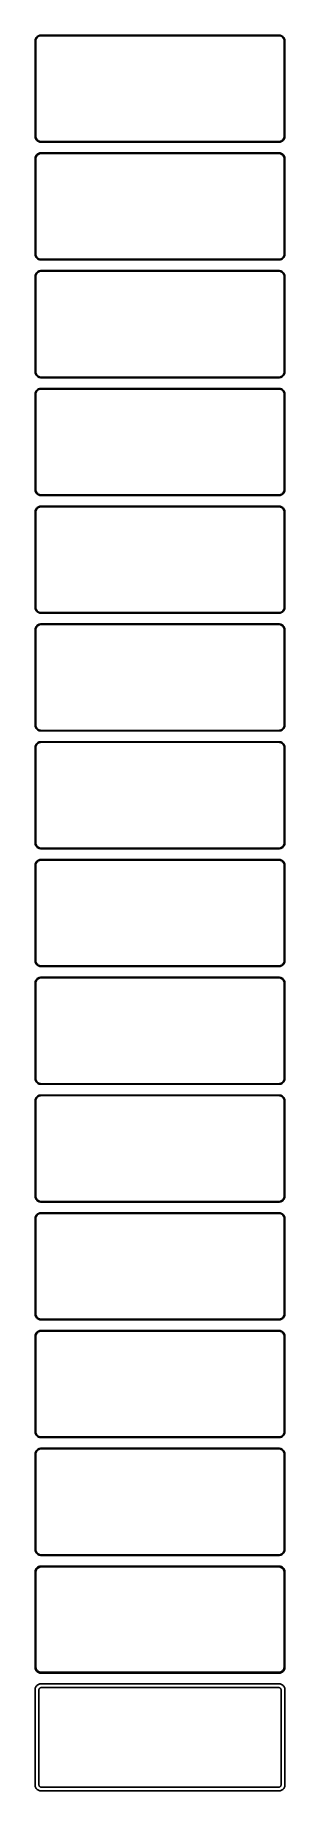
# Model space of a CAD drawing. Header units: metres. Extents: x -105 to 105, y 1440 to 2916.
import ezdxf

# ---------------------------------------------------------------- set-up
doc = ezdxf.new("R2010")
doc.units = ezdxf.units.M

msp = doc.modelspace()

# ---------------------------------------------------------------- linework, layer by layer
for p, q in [((-104.961, 2911.63), (-105, 2911)), ((-105, 2911), (-105, 2831)), ((-104.843, 2912.24), (-104.961, 2911.63)), ((-104.649, 2912.84), (-104.843, 2912.24)), ((-104.382, 2913.41), (-104.649, 2912.84)), ((-104.5, 2910.75), (-104.463, 2911.35)), ((-104.5, 2831.25), (-104.5, 2910.75)), ((-104.463, 2911.35), (-104.351, 2911.93)), ((-104.045, 2913.94), (-104.382, 2913.41)), ((-104.351, 2911.93), (-104.166, 2912.5)), ((-104.166, 2912.5), (-103.912, 2913.04)), ((-103.645, 2914.42), (-104.045, 2913.94)), ((-103.912, 2913.04), (-103.593, 2913.54)), ((-103.187, 2914.85), (-103.645, 2914.42)), ((-103.593, 2913.54), (-103.213, 2914)), ((-103.213, 2914), (-102.778, 2914.41)), ((-102.679, 2915.22), (-103.187, 2914.85)), ((-102.778, 2914.41), (-102.295, 2914.76)), ((-102.129, 2915.52), (-102.679, 2915.22)), ((-102.295, 2914.76), (-101.772, 2915.05)), ((-101.545, 2915.76), (-102.129, 2915.52)), ((-101.772, 2915.05), (-101.218, 2915.27)), ((-100.937, 2915.91), (-101.545, 2915.76)), ((-101.218, 2915.27), (-100.64, 2915.42)), ((-100.314, 2915.99), (-100.937, 2915.91)), ((-100.64, 2915.42), (-100.048, 2915.49)), ((100.314, 2915.99), (-100.314, 2915.99)), ((-100.048, 2915.49), (100.048, 2915.49)), ((100.048, 2915.49), (100.64, 2915.42)), ((100.937, 2915.91), (100.314, 2915.99)), ((100.64, 2915.42), (101.218, 2915.27)), ((101.545, 2915.76), (100.937, 2915.91)), ((101.218, 2915.27), (101.772, 2915.05)), ((102.129, 2915.52), (101.545, 2915.76)), ((101.772, 2915.05), (102.295, 2914.76)), ((102.679, 2915.22), (102.129, 2915.52)), ((102.295, 2914.76), (102.778, 2914.41)), ((103.187, 2914.85), (102.679, 2915.22)), ((102.778, 2914.41), (103.213, 2914)), ((103.645, 2914.42), (103.187, 2914.85)), ((103.213, 2914), (103.593, 2913.54)), ((103.593, 2913.54), (103.912, 2913.04)), ((104.045, 2913.94), (103.645, 2914.42)), ((103.912, 2913.04), (104.166, 2912.5)), ((104.382, 2913.41), (104.045, 2913.94)), ((104.166, 2912.5), (104.351, 2911.93)), ((104.351, 2911.93), (104.463, 2911.35)), ((104.649, 2912.84), (104.382, 2913.41)), ((104.463, 2911.35), (104.5, 2910.75)), ((104.5, 2910.75), (104.5, 2831.25)), ((104.843, 2912.24), (104.649, 2912.84)), ((104.961, 2911.63), (104.843, 2912.24)), ((105, 2911), (104.961, 2911.63)), ((105, 2831), (105, 2911)), ((-105, 2831), (-104.961, 2830.37)), ((-104.961, 2830.37), (-104.843, 2829.76)), ((-104.843, 2829.76), (-104.649, 2829.16)), ((-104.649, 2829.16), (-104.382, 2828.59)), ((-104.463, 2830.65), (-104.5, 2831.25)), ((-104.351, 2830.07), (-104.463, 2830.65)), ((-104.382, 2828.59), (-104.045, 2828.06)), ((-104.166, 2829.5), (-104.351, 2830.07)), ((-103.912, 2828.96), (-104.166, 2829.5)), ((-104.045, 2828.06), (-103.645, 2827.58)), ((-103.593, 2828.46), (-103.912, 2828.96)), ((-103.645, 2827.58), (-103.187, 2827.15)), ((-103.213, 2828), (-103.593, 2828.46)), ((-102.778, 2827.59), (-103.213, 2828)), ((-103.187, 2827.15), (-102.679, 2826.78)), ((-102.295, 2827.24), (-102.778, 2827.59)), ((-102.679, 2826.78), (-102.129, 2826.48)), ((-101.772, 2826.95), (-102.295, 2827.24)), ((-102.129, 2826.48), (-101.545, 2826.24)), ((-101.218, 2826.73), (-101.772, 2826.95)), ((-101.545, 2826.24), (-100.937, 2826.09)), ((-100.64, 2826.58), (-101.218, 2826.73)), ((-100.937, 2826.09), (-100.314, 2826.01)), ((-100.048, 2826.51), (-100.64, 2826.58)), ((-100.314, 2826.01), (100.314, 2826.01)), ((100.048, 2826.51), (-100.048, 2826.51)), ((100.64, 2826.58), (100.048, 2826.51)), ((100.314, 2826.01), (100.937, 2826.09)), ((101.218, 2826.73), (100.64, 2826.58)), ((100.937, 2826.09), (101.545, 2826.24)), ((101.772, 2826.95), (101.218, 2826.73)), ((101.545, 2826.24), (102.129, 2826.48)), ((102.295, 2827.24), (101.772, 2826.95)), ((102.129, 2826.48), (102.679, 2826.78)), ((102.778, 2827.59), (102.295, 2827.24)), ((102.679, 2826.78), (103.187, 2827.15)), ((103.213, 2828), (102.778, 2827.59)), ((103.187, 2827.15), (103.645, 2827.58)), ((103.593, 2828.46), (103.213, 2828)), ((103.912, 2828.96), (103.593, 2828.46)), ((103.645, 2827.58), (104.045, 2828.06)), ((104.166, 2829.5), (103.912, 2828.96)), ((104.045, 2828.06), (104.382, 2828.59)), ((104.351, 2830.07), (104.166, 2829.5)), ((104.463, 2830.65), (104.351, 2830.07)), ((104.382, 2828.59), (104.649, 2829.16)), ((104.5, 2831.25), (104.463, 2830.65)), ((104.649, 2829.16), (104.843, 2829.76)), ((104.843, 2829.76), (104.961, 2830.37)), ((104.961, 2830.37), (105, 2831)), ((-104.961, 2812.63), (-105, 2812)), ((-105, 2812), (-105, 2732)), ((-104.843, 2813.24), (-104.961, 2812.63)), ((-104.649, 2813.84), (-104.843, 2813.24)), ((-104.382, 2814.41), (-104.649, 2813.84)), ((-104.5, 2811.75), (-104.463, 2812.35)), ((-104.5, 2732.25), (-104.5, 2811.75)), ((-104.463, 2812.35), (-104.351, 2812.93)), ((-104.045, 2814.94), (-104.382, 2814.41)), ((-104.351, 2812.93), (-104.166, 2813.5)), ((-104.166, 2813.5), (-103.912, 2814.04)), ((-103.645, 2815.42), (-104.045, 2814.94)), ((-103.912, 2814.04), (-103.593, 2814.54)), ((-103.187, 2815.85), (-103.645, 2815.42)), ((-103.593, 2814.54), (-103.213, 2815)), ((-103.213, 2815), (-102.778, 2815.41)), ((-102.679, 2816.22), (-103.187, 2815.85)), ((-102.778, 2815.41), (-102.295, 2815.76)), ((-102.129, 2816.52), (-102.679, 2816.22)), ((-102.295, 2815.76), (-101.772, 2816.05)), ((-101.545, 2816.76), (-102.129, 2816.52)), ((-101.772, 2816.05), (-101.218, 2816.27)), ((-100.937, 2816.91), (-101.545, 2816.76)), ((-101.218, 2816.27), (-100.64, 2816.42)), ((-100.314, 2816.99), (-100.937, 2816.91)), ((-100.64, 2816.42), (-100.048, 2816.49)), ((100.314, 2816.99), (-100.314, 2816.99)), ((-100.048, 2816.49), (100.048, 2816.49)), ((100.048, 2816.49), (100.64, 2816.42)), ((100.937, 2816.91), (100.314, 2816.99)), ((100.64, 2816.42), (101.218, 2816.27)), ((101.545, 2816.76), (100.937, 2816.91)), ((101.218, 2816.27), (101.772, 2816.05)), ((102.129, 2816.52), (101.545, 2816.76)), ((101.772, 2816.05), (102.295, 2815.76)), ((102.679, 2816.22), (102.129, 2816.52)), ((102.295, 2815.76), (102.778, 2815.41)), ((103.187, 2815.85), (102.679, 2816.22)), ((102.778, 2815.41), (103.213, 2815)), ((103.645, 2815.42), (103.187, 2815.85)), ((103.213, 2815), (103.593, 2814.54)), ((103.593, 2814.54), (103.912, 2814.04)), ((104.045, 2814.94), (103.645, 2815.42)), ((103.912, 2814.04), (104.166, 2813.5)), ((104.382, 2814.41), (104.045, 2814.94)), ((104.166, 2813.5), (104.351, 2812.93)), ((104.351, 2812.93), (104.463, 2812.35)), ((104.649, 2813.84), (104.382, 2814.41)), ((104.463, 2812.35), (104.5, 2811.75)), ((104.5, 2811.75), (104.5, 2732.25)), ((104.843, 2813.24), (104.649, 2813.84)), ((104.961, 2812.63), (104.843, 2813.24)), ((105, 2812), (104.961, 2812.63)), ((105, 2732), (105, 2812)), ((-105, 2732), (-104.961, 2731.37)), ((-104.961, 2731.37), (-104.843, 2730.76)), ((-104.843, 2730.76), (-104.649, 2730.16)), ((-104.463, 2731.65), (-104.5, 2732.25)), ((-104.351, 2731.07), (-104.463, 2731.65)), ((-104.166, 2730.5), (-104.351, 2731.07)), ((104.351, 2731.07), (104.166, 2730.5)), ((104.463, 2731.65), (104.351, 2731.07)), ((104.5, 2732.25), (104.463, 2731.65)), ((104.649, 2730.16), (104.843, 2730.76)), ((104.843, 2730.76), (104.961, 2731.37)), ((104.961, 2731.37), (105, 2732)), ((-104.649, 2730.16), (-104.382, 2729.59)), ((-104.382, 2729.59), (-104.045, 2729.06)), ((-104.045, 2715.94), (-104.382, 2715.41)), ((-103.912, 2729.96), (-104.166, 2730.5)), ((-104.045, 2729.06), (-103.645, 2728.58)), ((-103.645, 2716.42), (-104.045, 2715.94)), ((-103.593, 2729.46), (-103.912, 2729.96)), ((-103.645, 2728.58), (-103.187, 2728.15)), ((-103.187, 2716.85), (-103.645, 2716.42)), ((-103.213, 2729), (-103.593, 2729.46)), ((-103.593, 2715.54), (-103.213, 2716)), ((-102.778, 2728.59), (-103.213, 2729)), ((-103.213, 2716), (-102.778, 2716.41)), ((-103.187, 2728.15), (-102.679, 2727.78)), ((-102.679, 2717.22), (-103.187, 2716.85)), ((-102.295, 2728.24), (-102.778, 2728.59)), ((-102.778, 2716.41), (-102.295, 2716.76)), ((-102.679, 2727.78), (-102.129, 2727.48)), ((-102.129, 2717.52), (-102.679, 2717.22)), ((-101.772, 2727.95), (-102.295, 2728.24)), ((-102.295, 2716.76), (-101.772, 2717.05)), ((-102.129, 2727.48), (-101.545, 2727.24)), ((-101.545, 2717.76), (-102.129, 2717.52)), ((-101.218, 2727.73), (-101.772, 2727.95)), ((-101.772, 2717.05), (-101.218, 2717.27)), ((-101.545, 2727.24), (-100.937, 2727.09)), ((-100.937, 2717.91), (-101.545, 2717.76)), ((-100.64, 2727.58), (-101.218, 2727.73)), ((-101.218, 2717.27), (-100.64, 2717.42)), ((-100.937, 2727.09), (-100.314, 2727.01)), ((-100.314, 2717.99), (-100.937, 2717.91)), ((-100.048, 2727.51), (-100.64, 2727.58)), ((-100.64, 2717.42), (-100.048, 2717.49)), ((-100.314, 2727.01), (100.314, 2727.01)), ((100.314, 2717.99), (-100.314, 2717.99)), ((100.048, 2727.51), (-100.048, 2727.51)), ((-100.048, 2717.49), (100.048, 2717.49)), ((100.64, 2727.58), (100.048, 2727.51)), ((100.048, 2717.49), (100.64, 2717.42)), ((100.314, 2727.01), (100.937, 2727.09)), ((100.937, 2717.91), (100.314, 2717.99)), ((101.218, 2727.73), (100.64, 2727.58)), ((100.64, 2717.42), (101.218, 2717.27)), ((100.937, 2727.09), (101.545, 2727.24)), ((101.545, 2717.76), (100.937, 2717.91)), ((101.772, 2727.95), (101.218, 2727.73)), ((101.218, 2717.27), (101.772, 2717.05)), ((101.545, 2727.24), (102.129, 2727.48)), ((102.129, 2717.52), (101.545, 2717.76)), ((102.295, 2728.24), (101.772, 2727.95)), ((101.772, 2717.05), (102.295, 2716.76)), ((102.129, 2727.48), (102.679, 2727.78)), ((102.679, 2717.22), (102.129, 2717.52)), ((102.778, 2728.59), (102.295, 2728.24)), ((102.295, 2716.76), (102.778, 2716.41)), ((102.679, 2727.78), (103.187, 2728.15)), ((103.187, 2716.85), (102.679, 2717.22)), ((103.213, 2729), (102.778, 2728.59)), ((102.778, 2716.41), (103.213, 2716)), ((103.187, 2728.15), (103.645, 2728.58)), ((103.645, 2716.42), (103.187, 2716.85)), ((103.593, 2729.46), (103.213, 2729)), ((103.213, 2716), (103.593, 2715.54)), ((103.912, 2729.96), (103.593, 2729.46)), ((103.645, 2728.58), (104.045, 2729.06)), ((104.045, 2715.94), (103.645, 2716.42)), ((104.166, 2730.5), (103.912, 2729.96)), ((104.045, 2729.06), (104.382, 2729.59)), ((104.382, 2715.41), (104.045, 2715.94)), ((104.382, 2729.59), (104.649, 2730.16)), ((-104.961, 2713.63), (-105, 2713)), ((-105, 2713), (-105, 2633)), ((-104.843, 2714.24), (-104.961, 2713.63)), ((-104.649, 2714.84), (-104.843, 2714.24)), ((-104.382, 2715.41), (-104.649, 2714.84)), ((-104.5, 2712.75), (-104.463, 2713.35)), ((-104.5, 2633.25), (-104.5, 2712.75)), ((-104.463, 2713.35), (-104.351, 2713.93)), ((-104.351, 2713.93), (-104.166, 2714.5)), ((-104.166, 2714.5), (-103.912, 2715.04)), ((-103.912, 2715.04), (-103.593, 2715.54)), ((103.593, 2715.54), (103.912, 2715.04)), ((103.912, 2715.04), (104.166, 2714.5)), ((104.166, 2714.5), (104.351, 2713.93)), ((104.351, 2713.93), (104.463, 2713.35)), ((104.649, 2714.84), (104.382, 2715.41)), ((104.463, 2713.35), (104.5, 2712.75)), ((104.5, 2712.75), (104.5, 2633.25)), ((104.843, 2714.24), (104.649, 2714.84)), ((104.961, 2713.63), (104.843, 2714.24)), ((105, 2713), (104.961, 2713.63)), ((105, 2633), (105, 2713)), ((-105, 2633), (-104.961, 2632.37)), ((-104.961, 2632.37), (-104.843, 2631.76)), ((-104.843, 2631.76), (-104.649, 2631.16)), ((-104.649, 2631.16), (-104.382, 2630.59)), ((-104.463, 2632.65), (-104.5, 2633.25)), ((-104.351, 2632.07), (-104.463, 2632.65)), ((-104.382, 2630.59), (-104.045, 2630.06)), ((-104.166, 2631.5), (-104.351, 2632.07)), ((-103.912, 2630.96), (-104.166, 2631.5)), ((-104.045, 2630.06), (-103.645, 2629.58)), ((-103.593, 2630.46), (-103.912, 2630.96)), ((-103.645, 2629.58), (-103.187, 2629.15)), ((-103.213, 2630), (-103.593, 2630.46)), ((-102.778, 2629.59), (-103.213, 2630)), ((-103.187, 2629.15), (-102.679, 2628.78)), ((-102.295, 2629.24), (-102.778, 2629.59)), ((-102.679, 2628.78), (-102.129, 2628.48)), ((-101.772, 2628.95), (-102.295, 2629.24)), ((-102.129, 2628.48), (-101.545, 2628.24)), ((-101.218, 2628.73), (-101.772, 2628.95)), ((-101.545, 2628.24), (-100.937, 2628.09)), ((-100.64, 2628.58), (-101.218, 2628.73)), ((-100.937, 2628.09), (-100.314, 2628.01)), ((-100.048, 2628.51), (-100.64, 2628.58)), ((-100.314, 2628.01), (100.314, 2628.01)), ((100.048, 2628.51), (-100.048, 2628.51)), ((100.64, 2628.58), (100.048, 2628.51)), ((100.314, 2628.01), (100.937, 2628.09)), ((101.218, 2628.73), (100.64, 2628.58)), ((100.937, 2628.09), (101.545, 2628.24)), ((101.772, 2628.95), (101.218, 2628.73)), ((101.545, 2628.24), (102.129, 2628.48)), ((102.295, 2629.24), (101.772, 2628.95)), ((102.129, 2628.48), (102.679, 2628.78)), ((102.778, 2629.59), (102.295, 2629.24)), ((102.679, 2628.78), (103.187, 2629.15)), ((103.213, 2630), (102.778, 2629.59)), ((103.187, 2629.15), (103.645, 2629.58)), ((103.593, 2630.46), (103.213, 2630)), ((103.912, 2630.96), (103.593, 2630.46)), ((103.645, 2629.58), (104.045, 2630.06)), ((104.166, 2631.5), (103.912, 2630.96)), ((104.045, 2630.06), (104.382, 2630.59)), ((104.351, 2632.07), (104.166, 2631.5)), ((104.463, 2632.65), (104.351, 2632.07)), ((104.382, 2630.59), (104.649, 2631.16)), ((104.5, 2633.25), (104.463, 2632.65)), ((104.649, 2631.16), (104.843, 2631.76)), ((104.843, 2631.76), (104.961, 2632.37)), ((104.961, 2632.37), (105, 2633)), ((-104.961, 2614.63), (-105, 2614)), ((-105, 2614), (-105, 2534)), ((-104.843, 2615.24), (-104.961, 2614.63)), ((-104.649, 2615.84), (-104.843, 2615.24)), ((-104.382, 2616.41), (-104.649, 2615.84)), ((-104.5, 2613.75), (-104.463, 2614.35)), ((-104.5, 2534.25), (-104.5, 2613.75)), ((-104.463, 2614.35), (-104.351, 2614.93)), ((-104.045, 2616.94), (-104.382, 2616.41)), ((-104.351, 2614.93), (-104.166, 2615.5)), ((-104.166, 2615.5), (-103.912, 2616.04)), ((-103.645, 2617.42), (-104.045, 2616.94)), ((-103.912, 2616.04), (-103.593, 2616.54)), ((-103.187, 2617.85), (-103.645, 2617.42)), ((-103.593, 2616.54), (-103.213, 2617)), ((-103.213, 2617), (-102.778, 2617.41)), ((-102.679, 2618.22), (-103.187, 2617.85)), ((-102.778, 2617.41), (-102.295, 2617.76)), ((-102.129, 2618.52), (-102.679, 2618.22)), ((-102.295, 2617.76), (-101.772, 2618.05)), ((-101.545, 2618.76), (-102.129, 2618.52)), ((-101.772, 2618.05), (-101.218, 2618.27)), ((-100.937, 2618.91), (-101.545, 2618.76)), ((-101.218, 2618.27), (-100.64, 2618.42)), ((-100.314, 2618.99), (-100.937, 2618.91)), ((-100.64, 2618.42), (-100.048, 2618.49)), ((100.314, 2618.99), (-100.314, 2618.99)), ((-100.048, 2618.49), (100.048, 2618.49)), ((100.048, 2618.49), (100.64, 2618.42)), ((100.937, 2618.91), (100.314, 2618.99)), ((100.64, 2618.42), (101.218, 2618.27)), ((101.545, 2618.76), (100.937, 2618.91)), ((101.218, 2618.27), (101.772, 2618.05)), ((102.129, 2618.52), (101.545, 2618.76)), ((101.772, 2618.05), (102.295, 2617.76)), ((102.679, 2618.22), (102.129, 2618.52)), ((102.295, 2617.76), (102.778, 2617.41)), ((103.187, 2617.85), (102.679, 2618.22)), ((102.778, 2617.41), (103.213, 2617)), ((103.645, 2617.42), (103.187, 2617.85)), ((103.213, 2617), (103.593, 2616.54)), ((103.593, 2616.54), (103.912, 2616.04)), ((104.045, 2616.94), (103.645, 2617.42)), ((103.912, 2616.04), (104.166, 2615.5)), ((104.382, 2616.41), (104.045, 2616.94)), ((104.166, 2615.5), (104.351, 2614.93)), ((104.351, 2614.93), (104.463, 2614.35)), ((104.649, 2615.84), (104.382, 2616.41)), ((104.463, 2614.35), (104.5, 2613.75)), ((104.5, 2613.75), (104.5, 2534.25)), ((104.843, 2615.24), (104.649, 2615.84)), ((104.961, 2614.63), (104.843, 2615.24)), ((105, 2614), (104.961, 2614.63)), ((105, 2534), (105, 2614)), ((-105, 2534), (-104.961, 2533.37)), ((-104.961, 2533.37), (-104.843, 2532.76)), ((-104.843, 2532.76), (-104.649, 2532.16)), ((-104.649, 2532.16), (-104.382, 2531.59)), ((-104.463, 2533.65), (-104.5, 2534.25)), ((-104.351, 2533.07), (-104.463, 2533.65)), ((-104.382, 2531.59), (-104.045, 2531.06)), ((-104.166, 2532.5), (-104.351, 2533.07)), ((-103.912, 2531.96), (-104.166, 2532.5)), ((-104.045, 2531.06), (-103.645, 2530.58)), ((-103.593, 2531.46), (-103.912, 2531.96)), ((-103.645, 2530.58), (-103.187, 2530.15)), ((-103.213, 2531), (-103.593, 2531.46)), ((-102.778, 2530.59), (-103.213, 2531)), ((-103.187, 2530.15), (-102.679, 2529.78)), ((-102.295, 2530.24), (-102.778, 2530.59)), ((-102.679, 2529.78), (-102.129, 2529.48)), ((-101.772, 2529.95), (-102.295, 2530.24)), ((-102.129, 2529.48), (-101.545, 2529.24)), ((-101.218, 2529.73), (-101.772, 2529.95)), ((-101.545, 2529.24), (-100.937, 2529.09)), ((-100.64, 2529.58), (-101.218, 2529.73)), ((-100.937, 2529.09), (-100.314, 2529.01)), ((-100.048, 2529.51), (-100.64, 2529.58)), ((-100.314, 2529.01), (100.314, 2529.01)), ((100.048, 2529.51), (-100.048, 2529.51)), ((100.64, 2529.58), (100.048, 2529.51)), ((100.314, 2529.01), (100.937, 2529.09)), ((101.218, 2529.73), (100.64, 2529.58)), ((100.937, 2529.09), (101.545, 2529.24)), ((101.772, 2529.95), (101.218, 2529.73)), ((101.545, 2529.24), (102.129, 2529.48)), ((102.295, 2530.24), (101.772, 2529.95)), ((102.129, 2529.48), (102.679, 2529.78)), ((102.778, 2530.59), (102.295, 2530.24)), ((102.679, 2529.78), (103.187, 2530.15)), ((103.213, 2531), (102.778, 2530.59)), ((103.187, 2530.15), (103.645, 2530.58)), ((103.593, 2531.46), (103.213, 2531)), ((103.912, 2531.96), (103.593, 2531.46)), ((103.645, 2530.58), (104.045, 2531.06)), ((104.166, 2532.5), (103.912, 2531.96)), ((104.045, 2531.06), (104.382, 2531.59)), ((104.351, 2533.07), (104.166, 2532.5)), ((104.463, 2533.65), (104.351, 2533.07)), ((104.382, 2531.59), (104.649, 2532.16)), ((104.5, 2534.25), (104.463, 2533.65)), ((104.649, 2532.16), (104.843, 2532.76)), ((104.843, 2532.76), (104.961, 2533.37)), ((104.961, 2533.37), (105, 2534)), ((-104.961, 2515.63), (-105, 2515)), ((-105, 2515), (-105, 2435)), ((-104.843, 2516.24), (-104.961, 2515.63)), ((-104.649, 2516.84), (-104.843, 2516.24)), ((-104.382, 2517.41), (-104.649, 2516.84)), ((-104.5, 2514.75), (-104.463, 2515.35)), ((-104.5, 2435.25), (-104.5, 2514.75)), ((-104.463, 2515.35), (-104.351, 2515.93)), ((-104.045, 2517.94), (-104.382, 2517.41)), ((-104.351, 2515.93), (-104.166, 2516.5)), ((-104.166, 2516.5), (-103.912, 2517.04)), ((-103.645, 2518.42), (-104.045, 2517.94)), ((-103.912, 2517.04), (-103.593, 2517.54)), ((-103.187, 2518.85), (-103.645, 2518.42)), ((-103.593, 2517.54), (-103.213, 2518)), ((-103.213, 2518), (-102.778, 2518.41)), ((-102.679, 2519.22), (-103.187, 2518.85)), ((-102.778, 2518.41), (-102.295, 2518.76)), ((-102.129, 2519.52), (-102.679, 2519.22)), ((-102.295, 2518.76), (-101.772, 2519.05)), ((-101.545, 2519.76), (-102.129, 2519.52)), ((-101.772, 2519.05), (-101.218, 2519.27)), ((-100.937, 2519.91), (-101.545, 2519.76)), ((-101.218, 2519.27), (-100.64, 2519.42)), ((-100.314, 2519.99), (-100.937, 2519.91)), ((-100.64, 2519.42), (-100.048, 2519.49)), ((100.314, 2519.99), (-100.314, 2519.99)), ((-100.048, 2519.49), (100.048, 2519.49)), ((100.048, 2519.49), (100.64, 2519.42)), ((100.937, 2519.91), (100.314, 2519.99)), ((100.64, 2519.42), (101.218, 2519.27)), ((101.545, 2519.76), (100.937, 2519.91)), ((101.218, 2519.27), (101.772, 2519.05)), ((102.129, 2519.52), (101.545, 2519.76)), ((101.772, 2519.05), (102.295, 2518.76)), ((102.679, 2519.22), (102.129, 2519.52)), ((102.295, 2518.76), (102.778, 2518.41)), ((103.187, 2518.85), (102.679, 2519.22)), ((102.778, 2518.41), (103.213, 2518)), ((103.645, 2518.42), (103.187, 2518.85)), ((103.213, 2518), (103.593, 2517.54)), ((103.593, 2517.54), (103.912, 2517.04)), ((104.045, 2517.94), (103.645, 2518.42)), ((103.912, 2517.04), (104.166, 2516.5)), ((104.382, 2517.41), (104.045, 2517.94)), ((104.166, 2516.5), (104.351, 2515.93)), ((104.351, 2515.93), (104.463, 2515.35)), ((104.649, 2516.84), (104.382, 2517.41)), ((104.463, 2515.35), (104.5, 2514.75)), ((104.5, 2514.75), (104.5, 2435.25)), ((104.843, 2516.24), (104.649, 2516.84)), ((104.961, 2515.63), (104.843, 2516.24)), ((105, 2515), (104.961, 2515.63)), ((105, 2435), (105, 2515)), ((-105, 2435), (-104.961, 2434.37)), ((-104.961, 2434.37), (-104.843, 2433.76)), ((-104.843, 2433.76), (-104.649, 2433.16)), ((-104.649, 2433.16), (-104.382, 2432.59)), ((-104.463, 2434.65), (-104.5, 2435.25)), ((-104.351, 2434.07), (-104.463, 2434.65)), ((-104.382, 2432.59), (-104.045, 2432.06)), ((-104.166, 2433.5), (-104.351, 2434.07)), ((-103.912, 2432.96), (-104.166, 2433.5)), ((-104.045, 2432.06), (-103.645, 2431.58)), ((-103.593, 2432.46), (-103.912, 2432.96)), ((-103.645, 2431.58), (-103.187, 2431.15)), ((-103.213, 2432), (-103.593, 2432.46)), ((-102.778, 2431.59), (-103.213, 2432)), ((-103.187, 2431.15), (-102.679, 2430.78)), ((-102.295, 2431.24), (-102.778, 2431.59)), ((-102.679, 2430.78), (-102.129, 2430.48)), ((-101.772, 2430.95), (-102.295, 2431.24)), ((-102.129, 2430.48), (-101.545, 2430.24)), ((-101.545, 2420.76), (-102.129, 2420.52)), ((-101.218, 2430.73), (-101.772, 2430.95)), ((-101.545, 2430.24), (-100.937, 2430.09)), ((-100.937, 2420.91), (-101.545, 2420.76)), ((-100.64, 2430.58), (-101.218, 2430.73)), ((-100.937, 2430.09), (-100.314, 2430.01)), ((-100.314, 2420.99), (-100.937, 2420.91)), ((-100.048, 2430.51), (-100.64, 2430.58)), ((-100.314, 2430.01), (100.314, 2430.01)), ((100.314, 2420.99), (-100.314, 2420.99)), ((100.048, 2430.51), (-100.048, 2430.51)), ((100.64, 2430.58), (100.048, 2430.51)), ((100.314, 2430.01), (100.937, 2430.09)), ((100.937, 2420.91), (100.314, 2420.99)), ((101.218, 2430.73), (100.64, 2430.58)), ((100.937, 2430.09), (101.545, 2430.24)), ((101.545, 2420.76), (100.937, 2420.91)), ((101.772, 2430.95), (101.218, 2430.73)), ((101.545, 2430.24), (102.129, 2430.48)), ((102.129, 2420.52), (101.545, 2420.76)), ((102.295, 2431.24), (101.772, 2430.95)), ((102.129, 2430.48), (102.679, 2430.78)), ((102.778, 2431.59), (102.295, 2431.24)), ((102.679, 2430.78), (103.187, 2431.15)), ((103.213, 2432), (102.778, 2431.59)), ((103.187, 2431.15), (103.645, 2431.58)), ((103.593, 2432.46), (103.213, 2432)), ((103.912, 2432.96), (103.593, 2432.46)), ((103.645, 2431.58), (104.045, 2432.06)), ((104.166, 2433.5), (103.912, 2432.96)), ((104.045, 2432.06), (104.382, 2432.59)), ((104.351, 2434.07), (104.166, 2433.5)), ((104.463, 2434.65), (104.351, 2434.07)), ((104.382, 2432.59), (104.649, 2433.16)), ((104.5, 2435.25), (104.463, 2434.65)), ((104.649, 2433.16), (104.843, 2433.76)), ((104.843, 2433.76), (104.961, 2434.37)), ((104.961, 2434.37), (105, 2435)), ((-104.961, 2416.63), (-105, 2416)), ((-105, 2416), (-105, 2336)), ((-104.843, 2417.24), (-104.961, 2416.63)), ((-104.649, 2417.84), (-104.843, 2417.24)), ((-104.382, 2418.41), (-104.649, 2417.84)), ((-104.5, 2415.75), (-104.463, 2416.35)), ((-104.5, 2336.25), (-104.5, 2415.75)), ((-104.463, 2416.35), (-104.351, 2416.93)), ((-104.045, 2418.94), (-104.382, 2418.41)), ((-104.351, 2416.93), (-104.166, 2417.5)), ((-104.166, 2417.5), (-103.912, 2418.04)), ((-103.645, 2419.42), (-104.045, 2418.94)), ((-103.912, 2418.04), (-103.593, 2418.54)), ((-103.187, 2419.85), (-103.645, 2419.42)), ((-103.593, 2418.54), (-103.213, 2419)), ((-103.213, 2419), (-102.778, 2419.41)), ((-102.679, 2420.22), (-103.187, 2419.85)), ((-102.778, 2419.41), (-102.295, 2419.76)), ((-102.129, 2420.52), (-102.679, 2420.22)), ((-102.295, 2419.76), (-101.772, 2420.05)), ((-101.772, 2420.05), (-101.218, 2420.27)), ((-101.218, 2420.27), (-100.64, 2420.42)), ((-100.64, 2420.42), (-100.048, 2420.49)), ((-100.048, 2420.49), (100.048, 2420.49)), ((100.048, 2420.49), (100.64, 2420.42)), ((100.64, 2420.42), (101.218, 2420.27)), ((101.218, 2420.27), (101.772, 2420.05)), ((101.772, 2420.05), (102.295, 2419.76)), ((102.679, 2420.22), (102.129, 2420.52)), ((102.295, 2419.76), (102.778, 2419.41)), ((103.187, 2419.85), (102.679, 2420.22)), ((102.778, 2419.41), (103.213, 2419)), ((103.645, 2419.42), (103.187, 2419.85)), ((103.213, 2419), (103.593, 2418.54)), ((103.593, 2418.54), (103.912, 2418.04)), ((104.045, 2418.94), (103.645, 2419.42)), ((103.912, 2418.04), (104.166, 2417.5)), ((104.382, 2418.41), (104.045, 2418.94)), ((104.166, 2417.5), (104.351, 2416.93)), ((104.351, 2416.93), (104.463, 2416.35)), ((104.649, 2417.84), (104.382, 2418.41)), ((104.463, 2416.35), (104.5, 2415.75)), ((104.5, 2415.75), (104.5, 2336.25)), ((104.843, 2417.24), (104.649, 2417.84)), ((104.961, 2416.63), (104.843, 2417.24)), ((105, 2416), (104.961, 2416.63)), ((105, 2336), (105, 2416)), ((-105, 2336), (-104.961, 2335.37)), ((-104.961, 2335.37), (-104.843, 2334.76)), ((-104.843, 2334.76), (-104.649, 2334.16)), ((-104.649, 2334.16), (-104.382, 2333.59)), ((-104.463, 2335.65), (-104.5, 2336.25)), ((-104.351, 2335.07), (-104.463, 2335.65)), ((-104.382, 2333.59), (-104.045, 2333.06)), ((-104.166, 2334.5), (-104.351, 2335.07)), ((-103.912, 2333.96), (-104.166, 2334.5)), ((-104.045, 2333.06), (-103.645, 2332.58)), ((-103.593, 2333.46), (-103.912, 2333.96)), ((-103.645, 2332.58), (-103.187, 2332.15)), ((-103.213, 2333), (-103.593, 2333.46)), ((-102.778, 2332.59), (-103.213, 2333)), ((-103.187, 2332.15), (-102.679, 2331.78)), ((-102.295, 2332.24), (-102.778, 2332.59)), ((-101.772, 2331.95), (-102.295, 2332.24)), ((102.295, 2332.24), (101.772, 2331.95)), ((102.778, 2332.59), (102.295, 2332.24)), ((102.679, 2331.78), (103.187, 2332.15)), ((103.213, 2333), (102.778, 2332.59)), ((103.187, 2332.15), (103.645, 2332.58)), ((103.593, 2333.46), (103.213, 2333)), ((103.912, 2333.96), (103.593, 2333.46)), ((103.645, 2332.58), (104.045, 2333.06)), ((104.166, 2334.5), (103.912, 2333.96)), ((104.045, 2333.06), (104.382, 2333.59)), ((104.351, 2335.07), (104.166, 2334.5)), ((104.463, 2335.65), (104.351, 2335.07)), ((104.382, 2333.59), (104.649, 2334.16)), ((104.5, 2336.25), (104.463, 2335.65)), ((104.649, 2334.16), (104.843, 2334.76)), ((104.843, 2334.76), (104.961, 2335.37)), ((104.961, 2335.37), (105, 2336)), ((-104.961, 2317.63), (-105, 2317)), ((-104.843, 2318.24), (-104.961, 2317.63)), ((-104.649, 2318.84), (-104.843, 2318.24)), ((-104.382, 2319.41), (-104.649, 2318.84)), ((-104.5, 2316.75), (-104.463, 2317.35)), ((-104.463, 2317.35), (-104.351, 2317.93)), ((-104.045, 2319.94), (-104.382, 2319.41)), ((-104.351, 2317.93), (-104.166, 2318.5)), ((-104.166, 2318.5), (-103.912, 2319.04)), ((-103.645, 2320.42), (-104.045, 2319.94)), ((-103.912, 2319.04), (-103.593, 2319.54)), ((-103.187, 2320.85), (-103.645, 2320.42)), ((-103.593, 2319.54), (-103.213, 2320)), ((-103.213, 2320), (-102.778, 2320.41)), ((-102.679, 2321.22), (-103.187, 2320.85)), ((-102.778, 2320.41), (-102.295, 2320.76)), ((-102.679, 2331.78), (-102.129, 2331.48)), ((-102.129, 2321.52), (-102.679, 2321.22)), ((-102.295, 2320.76), (-101.772, 2321.05)), ((-102.129, 2331.48), (-101.545, 2331.24)), ((-101.545, 2321.76), (-102.129, 2321.52)), ((-101.218, 2331.73), (-101.772, 2331.95)), ((-101.772, 2321.05), (-101.218, 2321.27)), ((-101.545, 2331.24), (-100.937, 2331.09)), ((-100.937, 2321.91), (-101.545, 2321.76)), ((-100.64, 2331.58), (-101.218, 2331.73)), ((-101.218, 2321.27), (-100.64, 2321.42)), ((-100.937, 2331.09), (-100.314, 2331.01)), ((-100.314, 2321.99), (-100.937, 2321.91)), ((-100.048, 2331.51), (-100.64, 2331.58)), ((-100.64, 2321.42), (-100.048, 2321.49)), ((-100.314, 2331.01), (100.314, 2331.01)), ((100.314, 2321.99), (-100.314, 2321.99)), ((100.048, 2331.51), (-100.048, 2331.51)), ((-100.048, 2321.49), (100.048, 2321.49)), ((100.64, 2331.58), (100.048, 2331.51)), ((100.048, 2321.49), (100.64, 2321.42)), ((100.314, 2331.01), (100.937, 2331.09)), ((100.937, 2321.91), (100.314, 2321.99)), ((101.218, 2331.73), (100.64, 2331.58)), ((100.64, 2321.42), (101.218, 2321.27)), ((100.937, 2331.09), (101.545, 2331.24)), ((101.545, 2321.76), (100.937, 2321.91)), ((101.772, 2331.95), (101.218, 2331.73)), ((101.218, 2321.27), (101.772, 2321.05)), ((101.545, 2331.24), (102.129, 2331.48)), ((102.129, 2321.52), (101.545, 2321.76)), ((101.772, 2321.05), (102.295, 2320.76)), ((102.129, 2331.48), (102.679, 2331.78)), ((102.679, 2321.22), (102.129, 2321.52)), ((102.295, 2320.76), (102.778, 2320.41)), ((103.187, 2320.85), (102.679, 2321.22)), ((102.778, 2320.41), (103.213, 2320)), ((103.645, 2320.42), (103.187, 2320.85)), ((103.213, 2320), (103.593, 2319.54)), ((103.593, 2319.54), (103.912, 2319.04)), ((104.045, 2319.94), (103.645, 2320.42)), ((103.912, 2319.04), (104.166, 2318.5)), ((104.382, 2319.41), (104.045, 2319.94)), ((104.166, 2318.5), (104.351, 2317.93)), ((104.351, 2317.93), (104.463, 2317.35)), ((104.649, 2318.84), (104.382, 2319.41)), ((104.463, 2317.35), (104.5, 2316.75)), ((104.843, 2318.24), (104.649, 2318.84)), ((104.961, 2317.63), (104.843, 2318.24)), ((105, 2317), (104.961, 2317.63)), ((-105, 2317), (-105, 2237)), ((-104.5, 2237.25), (-104.5, 2316.75)), ((104.5, 2316.75), (104.5, 2237.25)), ((105, 2237), (105, 2317)), ((-105, 2237), (-104.961, 2236.37)), ((-104.961, 2236.37), (-104.843, 2235.76)), ((-104.843, 2235.76), (-104.649, 2235.16)), ((-104.649, 2235.16), (-104.382, 2234.59)), ((-104.463, 2236.65), (-104.5, 2237.25)), ((-104.351, 2236.07), (-104.463, 2236.65)), ((-104.382, 2234.59), (-104.045, 2234.06)), ((-104.166, 2235.5), (-104.351, 2236.07)), ((-103.912, 2234.96), (-104.166, 2235.5)), ((-104.045, 2234.06), (-103.645, 2233.58)), ((-103.593, 2234.46), (-103.912, 2234.96)), ((-103.645, 2233.58), (-103.187, 2233.15)), ((-103.213, 2234), (-103.593, 2234.46)), ((-102.778, 2233.59), (-103.213, 2234)), ((-103.187, 2233.15), (-102.679, 2232.78)), ((-102.295, 2233.24), (-102.778, 2233.59)), ((-102.679, 2232.78), (-102.129, 2232.48)), ((-101.772, 2232.95), (-102.295, 2233.24)), ((-102.129, 2232.48), (-101.545, 2232.24)), ((-101.218, 2232.73), (-101.772, 2232.95)), ((-101.545, 2232.24), (-100.937, 2232.09)), ((-100.64, 2232.58), (-101.218, 2232.73)), ((-100.937, 2232.09), (-100.314, 2232.01)), ((-100.048, 2232.51), (-100.64, 2232.58)), ((-100.314, 2232.01), (100.314, 2232.01)), ((100.048, 2232.51), (-100.048, 2232.51)), ((100.64, 2232.58), (100.048, 2232.51)), ((100.314, 2232.01), (100.937, 2232.09)), ((101.218, 2232.73), (100.64, 2232.58)), ((100.937, 2232.09), (101.545, 2232.24)), ((101.772, 2232.95), (101.218, 2232.73)), ((101.545, 2232.24), (102.129, 2232.48)), ((102.295, 2233.24), (101.772, 2232.95)), ((102.129, 2232.48), (102.679, 2232.78)), ((102.778, 2233.59), (102.295, 2233.24)), ((102.679, 2232.78), (103.187, 2233.15)), ((103.213, 2234), (102.778, 2233.59)), ((103.187, 2233.15), (103.645, 2233.58)), ((103.593, 2234.46), (103.213, 2234)), ((103.912, 2234.96), (103.593, 2234.46)), ((103.645, 2233.58), (104.045, 2234.06)), ((104.166, 2235.5), (103.912, 2234.96)), ((104.045, 2234.06), (104.382, 2234.59)), ((104.351, 2236.07), (104.166, 2235.5)), ((104.463, 2236.65), (104.351, 2236.07)), ((104.382, 2234.59), (104.649, 2235.16)), ((104.5, 2237.25), (104.463, 2236.65)), ((104.649, 2235.16), (104.843, 2235.76)), ((104.843, 2235.76), (104.961, 2236.37)), ((104.961, 2236.37), (105, 2237)), ((-104.961, 2218.63), (-105, 2218)), ((-105, 2218), (-105, 2138)), ((-104.843, 2219.24), (-104.961, 2218.63)), ((-104.649, 2219.84), (-104.843, 2219.24)), ((-104.382, 2220.41), (-104.649, 2219.84)), ((-104.5, 2217.75), (-104.463, 2218.35)), ((-104.5, 2138.25), (-104.5, 2217.75)), ((-104.463, 2218.35), (-104.351, 2218.93)), ((-104.045, 2220.94), (-104.382, 2220.41)), ((-104.351, 2218.93), (-104.166, 2219.5)), ((-104.166, 2219.5), (-103.912, 2220.04)), ((-103.645, 2221.42), (-104.045, 2220.94)), ((-103.912, 2220.04), (-103.593, 2220.54)), ((-103.187, 2221.85), (-103.645, 2221.42)), ((-103.593, 2220.54), (-103.213, 2221)), ((-103.213, 2221), (-102.778, 2221.41)), ((-102.679, 2222.22), (-103.187, 2221.85)), ((-102.778, 2221.41), (-102.295, 2221.76)), ((-102.129, 2222.52), (-102.679, 2222.22)), ((-102.295, 2221.76), (-101.772, 2222.05)), ((-101.545, 2222.76), (-102.129, 2222.52)), ((-101.772, 2222.05), (-101.218, 2222.27)), ((-100.937, 2222.91), (-101.545, 2222.76)), ((-101.218, 2222.27), (-100.64, 2222.42)), ((-100.314, 2222.99), (-100.937, 2222.91)), ((-100.64, 2222.42), (-100.048, 2222.49)), ((100.314, 2222.99), (-100.314, 2222.99)), ((-100.048, 2222.49), (100.048, 2222.49)), ((100.048, 2222.49), (100.64, 2222.42)), ((100.937, 2222.91), (100.314, 2222.99)), ((100.64, 2222.42), (101.218, 2222.27)), ((101.545, 2222.76), (100.937, 2222.91)), ((101.218, 2222.27), (101.772, 2222.05)), ((102.129, 2222.52), (101.545, 2222.76)), ((101.772, 2222.05), (102.295, 2221.76)), ((102.679, 2222.22), (102.129, 2222.52)), ((102.295, 2221.76), (102.778, 2221.41)), ((103.187, 2221.85), (102.679, 2222.22)), ((102.778, 2221.41), (103.213, 2221)), ((103.645, 2221.42), (103.187, 2221.85)), ((103.213, 2221), (103.593, 2220.54)), ((103.593, 2220.54), (103.912, 2220.04)), ((104.045, 2220.94), (103.645, 2221.42)), ((103.912, 2220.04), (104.166, 2219.5)), ((104.382, 2220.41), (104.045, 2220.94)), ((104.166, 2219.5), (104.351, 2218.93)), ((104.351, 2218.93), (104.463, 2218.35)), ((104.649, 2219.84), (104.382, 2220.41)), ((104.463, 2218.35), (104.5, 2217.75)), ((104.5, 2217.75), (104.5, 2138.25)), ((104.843, 2219.24), (104.649, 2219.84)), ((104.961, 2218.63), (104.843, 2219.24)), ((105, 2218), (104.961, 2218.63)), ((105, 2138), (105, 2218)), ((-105, 2138), (-104.961, 2137.37)), ((-104.961, 2137.37), (-104.843, 2136.76)), ((-104.843, 2136.76), (-104.649, 2136.16)), ((-104.649, 2136.16), (-104.382, 2135.59)), ((-104.463, 2137.65), (-104.5, 2138.25)), ((-104.351, 2137.07), (-104.463, 2137.65)), ((-104.382, 2135.59), (-104.045, 2135.06)), ((-104.166, 2136.5), (-104.351, 2137.07)), ((-103.912, 2135.96), (-104.166, 2136.5)), ((-104.045, 2135.06), (-103.645, 2134.58)), ((-103.593, 2135.46), (-103.912, 2135.96)), ((-103.645, 2134.58), (-103.187, 2134.15)), ((-103.213, 2135), (-103.593, 2135.46)), ((-102.778, 2134.59), (-103.213, 2135)), ((-103.187, 2134.15), (-102.679, 2133.78)), ((-102.295, 2134.24), (-102.778, 2134.59)), ((-102.679, 2133.78), (-102.129, 2133.48)), ((-101.772, 2133.95), (-102.295, 2134.24)), ((-102.129, 2133.48), (-101.545, 2133.24)), ((-101.218, 2133.73), (-101.772, 2133.95)), ((-101.545, 2133.24), (-100.937, 2133.09)), ((-100.64, 2133.58), (-101.218, 2133.73)), ((-100.937, 2133.09), (-100.314, 2133.01)), ((-100.048, 2133.51), (-100.64, 2133.58)), ((-100.314, 2133.01), (100.314, 2133.01)), ((100.048, 2133.51), (-100.048, 2133.51)), ((100.64, 2133.58), (100.048, 2133.51)), ((100.314, 2133.01), (100.937, 2133.09)), ((101.218, 2133.73), (100.64, 2133.58)), ((100.937, 2133.09), (101.545, 2133.24)), ((101.772, 2133.95), (101.218, 2133.73)), ((101.545, 2133.24), (102.129, 2133.48)), ((102.295, 2134.24), (101.772, 2133.95)), ((102.129, 2133.48), (102.679, 2133.78)), ((102.778, 2134.59), (102.295, 2134.24)), ((102.679, 2133.78), (103.187, 2134.15)), ((103.213, 2135), (102.778, 2134.59)), ((103.187, 2134.15), (103.645, 2134.58)), ((103.593, 2135.46), (103.213, 2135)), ((103.912, 2135.96), (103.593, 2135.46)), ((103.645, 2134.58), (104.045, 2135.06)), ((104.166, 2136.5), (103.912, 2135.96)), ((104.045, 2135.06), (104.382, 2135.59)), ((104.351, 2137.07), (104.166, 2136.5)), ((104.463, 2137.65), (104.351, 2137.07)), ((104.382, 2135.59), (104.649, 2136.16)), ((104.5, 2138.25), (104.463, 2137.65)), ((104.649, 2136.16), (104.843, 2136.76)), ((104.843, 2136.76), (104.961, 2137.37)), ((104.961, 2137.37), (105, 2138)), ((-104.961, 2119.63), (-105, 2119)), ((-105, 2119), (-105, 2039)), ((-104.843, 2120.24), (-104.961, 2119.63)), ((-104.649, 2120.84), (-104.843, 2120.24)), ((-104.382, 2121.41), (-104.649, 2120.84)), ((-104.5, 2118.75), (-104.463, 2119.35)), ((-104.5, 2039.25), (-104.5, 2118.75)), ((-104.463, 2119.35), (-104.351, 2119.93)), ((-104.045, 2121.94), (-104.382, 2121.41)), ((-104.351, 2119.93), (-104.166, 2120.5)), ((-104.166, 2120.5), (-103.912, 2121.04)), ((-103.645, 2122.42), (-104.045, 2121.94)), ((-103.912, 2121.04), (-103.593, 2121.54)), ((-103.187, 2122.85), (-103.645, 2122.42)), ((-103.593, 2121.54), (-103.213, 2122)), ((-103.213, 2122), (-102.778, 2122.41)), ((-102.679, 2123.22), (-103.187, 2122.85)), ((-102.778, 2122.41), (-102.295, 2122.76)), ((-102.129, 2123.52), (-102.679, 2123.22)), ((-102.295, 2122.76), (-101.772, 2123.05)), ((-101.545, 2123.76), (-102.129, 2123.52)), ((-101.772, 2123.05), (-101.218, 2123.27)), ((-100.937, 2123.91), (-101.545, 2123.76)), ((-101.218, 2123.27), (-100.64, 2123.42)), ((-100.314, 2123.99), (-100.937, 2123.91)), ((-100.64, 2123.42), (-100.048, 2123.49)), ((100.314, 2123.99), (-100.314, 2123.99)), ((-100.048, 2123.49), (100.048, 2123.49)), ((100.048, 2123.49), (100.64, 2123.42)), ((100.937, 2123.91), (100.314, 2123.99)), ((100.64, 2123.42), (101.218, 2123.27)), ((101.545, 2123.76), (100.937, 2123.91)), ((101.218, 2123.27), (101.772, 2123.05)), ((102.129, 2123.52), (101.545, 2123.76)), ((101.772, 2123.05), (102.295, 2122.76)), ((102.679, 2123.22), (102.129, 2123.52)), ((102.295, 2122.76), (102.778, 2122.41)), ((103.187, 2122.85), (102.679, 2123.22)), ((102.778, 2122.41), (103.213, 2122)), ((103.645, 2122.42), (103.187, 2122.85)), ((103.213, 2122), (103.593, 2121.54)), ((103.593, 2121.54), (103.912, 2121.04)), ((104.045, 2121.94), (103.645, 2122.42)), ((103.912, 2121.04), (104.166, 2120.5)), ((104.382, 2121.41), (104.045, 2121.94)), ((104.166, 2120.5), (104.351, 2119.93)), ((104.351, 2119.93), (104.463, 2119.35)), ((104.649, 2120.84), (104.382, 2121.41)), ((104.463, 2119.35), (104.5, 2118.75)), ((104.5, 2118.75), (104.5, 2039.25)), ((104.843, 2120.24), (104.649, 2120.84)), ((104.961, 2119.63), (104.843, 2120.24)), ((105, 2119), (104.961, 2119.63)), ((105, 2039), (105, 2119)), ((-105, 2039), (-104.961, 2038.37)), ((-104.961, 2038.37), (-104.843, 2037.76)), ((-104.843, 2037.76), (-104.649, 2037.16)), ((-104.649, 2037.16), (-104.382, 2036.59)), ((-104.463, 2038.65), (-104.5, 2039.25)), ((-104.351, 2038.07), (-104.463, 2038.65)), ((-104.166, 2037.5), (-104.351, 2038.07)), ((-103.912, 2036.96), (-104.166, 2037.5)), ((-103.593, 2036.46), (-103.912, 2036.96)), ((103.912, 2036.96), (103.593, 2036.46)), ((104.166, 2037.5), (103.912, 2036.96)), ((104.351, 2038.07), (104.166, 2037.5)), ((104.463, 2038.65), (104.351, 2038.07)), ((104.382, 2036.59), (104.649, 2037.16)), ((104.5, 2039.25), (104.463, 2038.65)), ((104.649, 2037.16), (104.843, 2037.76)), ((104.843, 2037.76), (104.961, 2038.37)), ((104.961, 2038.37), (105, 2039)), ((-104.382, 2022.41), (-104.649, 2021.84)), ((-104.382, 2036.59), (-104.045, 2036.06)), ((-104.045, 2022.94), (-104.382, 2022.41)), ((-104.045, 2036.06), (-103.645, 2035.58)), ((-103.645, 2023.42), (-104.045, 2022.94)), ((-103.912, 2022.04), (-103.593, 2022.54)), ((-103.645, 2035.58), (-103.187, 2035.15)), ((-103.187, 2023.85), (-103.645, 2023.42)), ((-103.213, 2036), (-103.593, 2036.46)), ((-103.593, 2022.54), (-103.213, 2023)), ((-102.778, 2035.59), (-103.213, 2036)), ((-103.213, 2023), (-102.778, 2023.41)), ((-103.187, 2035.15), (-102.679, 2034.78)), ((-102.679, 2024.22), (-103.187, 2023.85)), ((-102.295, 2035.24), (-102.778, 2035.59)), ((-102.778, 2023.41), (-102.295, 2023.76)), ((-102.679, 2034.78), (-102.129, 2034.48)), ((-102.129, 2024.52), (-102.679, 2024.22)), ((-101.772, 2034.95), (-102.295, 2035.24)), ((-102.295, 2023.76), (-101.772, 2024.05)), ((-102.129, 2034.48), (-101.545, 2034.24)), ((-101.545, 2024.76), (-102.129, 2024.52)), ((-101.218, 2034.73), (-101.772, 2034.95)), ((-101.772, 2024.05), (-101.218, 2024.27)), ((-101.545, 2034.24), (-100.937, 2034.09)), ((-100.937, 2024.91), (-101.545, 2024.76)), ((-100.64, 2034.58), (-101.218, 2034.73)), ((-101.218, 2024.27), (-100.64, 2024.42)), ((-100.937, 2034.09), (-100.314, 2034.01)), ((-100.314, 2024.99), (-100.937, 2024.91)), ((-100.048, 2034.51), (-100.64, 2034.58)), ((-100.64, 2024.42), (-100.048, 2024.49)), ((-100.314, 2034.01), (100.314, 2034.01)), ((100.314, 2024.99), (-100.314, 2024.99)), ((100.048, 2034.51), (-100.048, 2034.51)), ((-100.048, 2024.49), (100.048, 2024.49)), ((100.64, 2034.58), (100.048, 2034.51)), ((100.048, 2024.49), (100.64, 2024.42)), ((100.314, 2034.01), (100.937, 2034.09)), ((100.937, 2024.91), (100.314, 2024.99)), ((101.218, 2034.73), (100.64, 2034.58)), ((100.64, 2024.42), (101.218, 2024.27)), ((100.937, 2034.09), (101.545, 2034.24)), ((101.545, 2024.76), (100.937, 2024.91)), ((101.772, 2034.95), (101.218, 2034.73)), ((101.218, 2024.27), (101.772, 2024.05)), ((101.545, 2034.24), (102.129, 2034.48)), ((102.129, 2024.52), (101.545, 2024.76)), ((102.295, 2035.24), (101.772, 2034.95)), ((101.772, 2024.05), (102.295, 2023.76)), ((102.129, 2034.48), (102.679, 2034.78)), ((102.679, 2024.22), (102.129, 2024.52)), ((102.778, 2035.59), (102.295, 2035.24)), ((102.295, 2023.76), (102.778, 2023.41)), ((102.679, 2034.78), (103.187, 2035.15)), ((103.187, 2023.85), (102.679, 2024.22)), ((103.213, 2036), (102.778, 2035.59)), ((102.778, 2023.41), (103.213, 2023)), ((103.187, 2035.15), (103.645, 2035.58)), ((103.645, 2023.42), (103.187, 2023.85)), ((103.593, 2036.46), (103.213, 2036)), ((103.213, 2023), (103.593, 2022.54)), ((103.593, 2022.54), (103.912, 2022.04)), ((103.645, 2035.58), (104.045, 2036.06)), ((104.045, 2022.94), (103.645, 2023.42)), ((104.045, 2036.06), (104.382, 2036.59)), ((104.382, 2022.41), (104.045, 2022.94)), ((104.649, 2021.84), (104.382, 2022.41)), ((-104.961, 2020.63), (-105, 2020)), ((-105, 2020), (-105, 1940)), ((-104.843, 2021.24), (-104.961, 2020.63)), ((-104.649, 2021.84), (-104.843, 2021.24)), ((-104.5, 2019.75), (-104.463, 2020.35)), ((-104.5, 1940.25), (-104.5, 2019.75)), ((-104.463, 2020.35), (-104.351, 2020.93)), ((-104.351, 2020.93), (-104.166, 2021.5)), ((-104.166, 2021.5), (-103.912, 2022.04)), ((103.912, 2022.04), (104.166, 2021.5)), ((104.166, 2021.5), (104.351, 2020.93)), ((104.351, 2020.93), (104.463, 2020.35)), ((104.463, 2020.35), (104.5, 2019.75)), ((104.5, 2019.75), (104.5, 1940.25)), ((104.843, 2021.24), (104.649, 2021.84)), ((104.961, 2020.63), (104.843, 2021.24)), ((105, 2020), (104.961, 2020.63)), ((105, 1940), (105, 2020)), ((-105, 1940), (-104.961, 1939.37)), ((-104.961, 1939.37), (-104.843, 1938.76)), ((-104.843, 1938.76), (-104.649, 1938.16)), ((-104.649, 1938.16), (-104.382, 1937.59)), ((-104.463, 1939.65), (-104.5, 1940.25)), ((-104.351, 1939.07), (-104.463, 1939.65)), ((-104.382, 1937.59), (-104.045, 1937.06)), ((-104.166, 1938.5), (-104.351, 1939.07)), ((-103.912, 1937.96), (-104.166, 1938.5)), ((-104.045, 1937.06), (-103.645, 1936.58)), ((-103.593, 1937.46), (-103.912, 1937.96)), ((-103.645, 1936.58), (-103.187, 1936.15)), ((-103.213, 1937), (-103.593, 1937.46)), ((-102.778, 1936.59), (-103.213, 1937)), ((-103.187, 1936.15), (-102.679, 1935.78)), ((-102.295, 1936.24), (-102.778, 1936.59)), ((-102.679, 1935.78), (-102.129, 1935.48)), ((-101.772, 1935.95), (-102.295, 1936.24)), ((-102.129, 1935.48), (-101.545, 1935.24)), ((-101.218, 1935.73), (-101.772, 1935.95)), ((-101.545, 1935.24), (-100.937, 1935.09)), ((-100.64, 1935.58), (-101.218, 1935.73)), ((-100.937, 1935.09), (-100.314, 1935.01)), ((-100.048, 1935.51), (-100.64, 1935.58)), ((-100.314, 1935.01), (100.314, 1935.01)), ((100.048, 1935.51), (-100.048, 1935.51)), ((100.64, 1935.58), (100.048, 1935.51)), ((100.314, 1935.01), (100.937, 1935.09)), ((101.218, 1935.73), (100.64, 1935.58)), ((100.937, 1935.09), (101.545, 1935.24)), ((101.772, 1935.95), (101.218, 1935.73)), ((101.545, 1935.24), (102.129, 1935.48)), ((102.295, 1936.24), (101.772, 1935.95)), ((102.129, 1935.48), (102.679, 1935.78)), ((102.778, 1936.59), (102.295, 1936.24)), ((102.679, 1935.78), (103.187, 1936.15)), ((103.213, 1937), (102.778, 1936.59)), ((103.187, 1936.15), (103.645, 1936.58)), ((103.593, 1937.46), (103.213, 1937)), ((103.912, 1937.96), (103.593, 1937.46)), ((103.645, 1936.58), (104.045, 1937.06)), ((104.166, 1938.5), (103.912, 1937.96)), ((104.045, 1937.06), (104.382, 1937.59)), ((104.351, 1939.07), (104.166, 1938.5)), ((104.463, 1939.65), (104.351, 1939.07)), ((104.382, 1937.59), (104.649, 1938.16)), ((104.5, 1940.25), (104.463, 1939.65)), ((104.649, 1938.16), (104.843, 1938.76)), ((104.843, 1938.76), (104.961, 1939.37)), ((104.961, 1939.37), (105, 1940)), ((-104.961, 1921.63), (-105, 1921)), ((-105, 1921), (-105, 1841)), ((-104.843, 1922.24), (-104.961, 1921.63)), ((-104.649, 1922.84), (-104.843, 1922.24)), ((-104.382, 1923.41), (-104.649, 1922.84)), ((-104.5, 1920.75), (-104.463, 1921.35)), ((-104.5, 1841.25), (-104.5, 1920.75)), ((-104.463, 1921.35), (-104.351, 1921.93)), ((-104.045, 1923.94), (-104.382, 1923.41)), ((-104.351, 1921.93), (-104.166, 1922.5)), ((-104.166, 1922.5), (-103.912, 1923.04)), ((-103.645, 1924.42), (-104.045, 1923.94)), ((-103.912, 1923.04), (-103.593, 1923.54)), ((-103.187, 1924.85), (-103.645, 1924.42)), ((-103.593, 1923.54), (-103.213, 1924)), ((-103.213, 1924), (-102.778, 1924.41)), ((-102.679, 1925.22), (-103.187, 1924.85)), ((-102.778, 1924.41), (-102.295, 1924.76)), ((-102.129, 1925.52), (-102.679, 1925.22)), ((-102.295, 1924.76), (-101.772, 1925.05)), ((-101.545, 1925.76), (-102.129, 1925.52)), ((-101.772, 1925.05), (-101.218, 1925.27)), ((-100.937, 1925.91), (-101.545, 1925.76)), ((-101.218, 1925.27), (-100.64, 1925.42)), ((-100.314, 1925.99), (-100.937, 1925.91)), ((-100.64, 1925.42), (-100.048, 1925.49)), ((100.314, 1925.99), (-100.314, 1925.99)), ((-100.048, 1925.49), (100.048, 1925.49)), ((100.048, 1925.49), (100.64, 1925.42)), ((100.937, 1925.91), (100.314, 1925.99)), ((100.64, 1925.42), (101.218, 1925.27)), ((101.545, 1925.76), (100.937, 1925.91)), ((101.218, 1925.27), (101.772, 1925.05)), ((102.129, 1925.52), (101.545, 1925.76)), ((101.772, 1925.05), (102.295, 1924.76)), ((102.679, 1925.22), (102.129, 1925.52)), ((102.295, 1924.76), (102.778, 1924.41)), ((103.187, 1924.85), (102.679, 1925.22)), ((102.778, 1924.41), (103.213, 1924)), ((103.645, 1924.42), (103.187, 1924.85)), ((103.213, 1924), (103.593, 1923.54)), ((103.593, 1923.54), (103.912, 1923.04)), ((104.045, 1923.94), (103.645, 1924.42)), ((103.912, 1923.04), (104.166, 1922.5)), ((104.382, 1923.41), (104.045, 1923.94)), ((104.166, 1922.5), (104.351, 1921.93)), ((104.351, 1921.93), (104.463, 1921.35)), ((104.649, 1922.84), (104.382, 1923.41)), ((104.463, 1921.35), (104.5, 1920.75)), ((104.5, 1920.75), (104.5, 1841.25)), ((104.843, 1922.24), (104.649, 1922.84)), ((104.961, 1921.63), (104.843, 1922.24)), ((105, 1921), (104.961, 1921.63)), ((105, 1841), (105, 1921)), ((-105, 1841), (-104.961, 1840.37)), ((-104.961, 1840.37), (-104.843, 1839.76)), ((-104.843, 1839.76), (-104.649, 1839.16)), ((-104.649, 1839.16), (-104.382, 1838.59)), ((-104.463, 1840.65), (-104.5, 1841.25)), ((-104.351, 1840.07), (-104.463, 1840.65)), ((-104.382, 1838.59), (-104.045, 1838.06)), ((-104.166, 1839.5), (-104.351, 1840.07)), ((-103.912, 1838.96), (-104.166, 1839.5)), ((-104.045, 1838.06), (-103.645, 1837.58)), ((-103.593, 1838.46), (-103.912, 1838.96)), ((-103.645, 1837.58), (-103.187, 1837.15)), ((-103.213, 1838), (-103.593, 1838.46)), ((-102.778, 1837.59), (-103.213, 1838)), ((-103.187, 1837.15), (-102.679, 1836.78)), ((-102.295, 1837.24), (-102.778, 1837.59)), ((-102.679, 1836.78), (-102.129, 1836.48)), ((-101.772, 1836.95), (-102.295, 1837.24)), ((-102.129, 1836.48), (-101.545, 1836.24)), ((-101.218, 1836.73), (-101.772, 1836.95)), ((-101.545, 1836.24), (-100.937, 1836.09)), ((-100.64, 1836.58), (-101.218, 1836.73)), ((-100.937, 1836.09), (-100.314, 1836.01)), ((-100.048, 1836.51), (-100.64, 1836.58)), ((-100.314, 1836.01), (100.314, 1836.01)), ((100.048, 1836.51), (-100.048, 1836.51)), ((100.64, 1836.58), (100.048, 1836.51)), ((100.314, 1836.01), (100.937, 1836.09)), ((101.218, 1836.73), (100.64, 1836.58)), ((100.937, 1836.09), (101.545, 1836.24)), ((101.772, 1836.95), (101.218, 1836.73)), ((101.545, 1836.24), (102.129, 1836.48)), ((102.295, 1837.24), (101.772, 1836.95)), ((102.129, 1836.48), (102.679, 1836.78)), ((102.778, 1837.59), (102.295, 1837.24)), ((102.679, 1836.78), (103.187, 1837.15)), ((103.213, 1838), (102.778, 1837.59)), ((103.187, 1837.15), (103.645, 1837.58)), ((103.593, 1838.46), (103.213, 1838)), ((103.912, 1838.96), (103.593, 1838.46)), ((103.645, 1837.58), (104.045, 1838.06)), ((104.166, 1839.5), (103.912, 1838.96)), ((104.045, 1838.06), (104.382, 1838.59)), ((104.351, 1840.07), (104.166, 1839.5)), ((104.463, 1840.65), (104.351, 1840.07)), ((104.382, 1838.59), (104.649, 1839.16)), ((104.5, 1841.25), (104.463, 1840.65)), ((104.649, 1839.16), (104.843, 1839.76)), ((104.843, 1839.76), (104.961, 1840.37)), ((104.961, 1840.37), (105, 1841)), ((-104.961, 1822.63), (-105, 1822)), ((-105, 1822), (-105, 1742)), ((-104.843, 1823.24), (-104.961, 1822.63)), ((-104.649, 1823.84), (-104.843, 1823.24)), ((-104.382, 1824.41), (-104.649, 1823.84)), ((-104.5, 1821.75), (-104.463, 1822.35)), ((-104.5, 1742.25), (-104.5, 1821.75)), ((-104.463, 1822.35), (-104.351, 1822.93)), ((-104.045, 1824.94), (-104.382, 1824.41)), ((-104.351, 1822.93), (-104.166, 1823.5)), ((-104.166, 1823.5), (-103.912, 1824.04)), ((-103.645, 1825.42), (-104.045, 1824.94)), ((-103.912, 1824.04), (-103.593, 1824.54)), ((-103.187, 1825.85), (-103.645, 1825.42)), ((-103.593, 1824.54), (-103.213, 1825)), ((-103.213, 1825), (-102.778, 1825.41)), ((-102.679, 1826.22), (-103.187, 1825.85)), ((-102.778, 1825.41), (-102.295, 1825.76)), ((-102.129, 1826.52), (-102.679, 1826.22)), ((-102.295, 1825.76), (-101.772, 1826.05)), ((-101.545, 1826.76), (-102.129, 1826.52)), ((-101.772, 1826.05), (-101.218, 1826.27)), ((-100.937, 1826.91), (-101.545, 1826.76)), ((-101.218, 1826.27), (-100.64, 1826.42)), ((-100.314, 1826.99), (-100.937, 1826.91)), ((-100.64, 1826.42), (-100.048, 1826.49)), ((100.314, 1826.99), (-100.314, 1826.99)), ((-100.048, 1826.49), (100.048, 1826.49)), ((100.048, 1826.49), (100.64, 1826.42)), ((100.937, 1826.91), (100.314, 1826.99)), ((100.64, 1826.42), (101.218, 1826.27)), ((101.545, 1826.76), (100.937, 1826.91)), ((101.218, 1826.27), (101.772, 1826.05)), ((102.129, 1826.52), (101.545, 1826.76)), ((101.772, 1826.05), (102.295, 1825.76)), ((102.679, 1826.22), (102.129, 1826.52)), ((102.295, 1825.76), (102.778, 1825.41)), ((103.187, 1825.85), (102.679, 1826.22)), ((102.778, 1825.41), (103.213, 1825)), ((103.645, 1825.42), (103.187, 1825.85)), ((103.213, 1825), (103.593, 1824.54)), ((103.593, 1824.54), (103.912, 1824.04)), ((104.045, 1824.94), (103.645, 1825.42)), ((103.912, 1824.04), (104.166, 1823.5)), ((104.382, 1824.41), (104.045, 1824.94)), ((104.166, 1823.5), (104.351, 1822.93)), ((104.351, 1822.93), (104.463, 1822.35)), ((104.649, 1823.84), (104.382, 1824.41)), ((104.463, 1822.35), (104.5, 1821.75)), ((104.5, 1821.75), (104.5, 1742.25)), ((104.843, 1823.24), (104.649, 1823.84)), ((104.961, 1822.63), (104.843, 1823.24)), ((105, 1822), (104.961, 1822.63)), ((105, 1742), (105, 1822)), ((-105, 1742), (-104.961, 1741.37)), ((-104.463, 1741.65), (-104.5, 1742.25)), ((104.5, 1742.25), (104.463, 1741.65)), ((104.961, 1741.37), (105, 1742)), ((-104.961, 1741.37), (-104.843, 1740.76)), ((-104.843, 1740.76), (-104.649, 1740.16)), ((-104.649, 1740.16), (-104.382, 1739.59)), ((-104.351, 1741.07), (-104.463, 1741.65)), ((-104.382, 1739.59), (-104.045, 1739.06)), ((-104.166, 1740.5), (-104.351, 1741.07)), ((-103.912, 1739.96), (-104.166, 1740.5)), ((-104.045, 1739.06), (-103.645, 1738.58)), ((-103.593, 1739.46), (-103.912, 1739.96)), ((-103.645, 1738.58), (-103.187, 1738.15)), ((-103.213, 1739), (-103.593, 1739.46)), ((-102.778, 1738.59), (-103.213, 1739)), ((-103.187, 1738.15), (-102.679, 1737.78)), ((-102.679, 1727.22), (-103.187, 1726.85)), ((-102.295, 1738.24), (-102.778, 1738.59)), ((-102.679, 1737.78), (-102.129, 1737.48)), ((-102.129, 1727.52), (-102.679, 1727.22)), ((-101.772, 1737.95), (-102.295, 1738.24)), ((-102.295, 1726.76), (-101.772, 1727.05)), ((-102.129, 1737.48), (-101.545, 1737.24)), ((-101.545, 1727.76), (-102.129, 1727.52)), ((-101.218, 1737.73), (-101.772, 1737.95)), ((-101.772, 1727.05), (-101.218, 1727.27)), ((-101.545, 1737.24), (-100.937, 1737.09)), ((-100.937, 1727.91), (-101.545, 1727.76)), ((-100.64, 1737.58), (-101.218, 1737.73)), ((-101.218, 1727.27), (-100.64, 1727.42)), ((-100.937, 1737.09), (-100.314, 1737.01)), ((-100.314, 1727.99), (-100.937, 1727.91)), ((-100.048, 1737.51), (-100.64, 1737.58)), ((-100.64, 1727.42), (-100.048, 1727.49)), ((-100.314, 1737.01), (100.314, 1737.01)), ((100.314, 1727.99), (-100.314, 1727.99)), ((100.048, 1737.51), (-100.048, 1737.51)), ((-100.048, 1727.49), (100.048, 1727.49)), ((100.64, 1737.58), (100.048, 1737.51)), ((100.048, 1727.49), (100.64, 1727.42)), ((100.314, 1737.01), (100.937, 1737.09)), ((100.937, 1727.91), (100.314, 1727.99)), ((101.218, 1737.73), (100.64, 1737.58)), ((100.64, 1727.42), (101.218, 1727.27)), ((100.937, 1737.09), (101.545, 1737.24)), ((101.545, 1727.76), (100.937, 1727.91)), ((101.772, 1737.95), (101.218, 1737.73)), ((101.218, 1727.27), (101.772, 1727.05)), ((101.545, 1737.24), (102.129, 1737.48)), ((102.129, 1727.52), (101.545, 1727.76)), ((102.295, 1738.24), (101.772, 1737.95)), ((101.772, 1727.05), (102.295, 1726.76)), ((102.129, 1737.48), (102.679, 1737.78)), ((102.679, 1727.22), (102.129, 1727.52)), ((102.778, 1738.59), (102.295, 1738.24)), ((102.679, 1737.78), (103.187, 1738.15)), ((103.187, 1726.85), (102.679, 1727.22)), ((103.213, 1739), (102.778, 1738.59)), ((103.187, 1738.15), (103.645, 1738.58)), ((103.593, 1739.46), (103.213, 1739)), ((103.912, 1739.96), (103.593, 1739.46)), ((103.645, 1738.58), (104.045, 1739.06)), ((104.166, 1740.5), (103.912, 1739.96)), ((104.045, 1739.06), (104.382, 1739.59)), ((104.351, 1741.07), (104.166, 1740.5)), ((104.463, 1741.65), (104.351, 1741.07)), ((104.382, 1739.59), (104.649, 1740.16)), ((104.649, 1740.16), (104.843, 1740.76)), ((104.843, 1740.76), (104.961, 1741.37)), ((-104.961, 1723.63), (-105, 1723)), ((-105, 1723), (-105, 1643)), ((-104.843, 1724.24), (-104.961, 1723.63)), ((-104.649, 1724.84), (-104.843, 1724.24)), ((-104.382, 1725.41), (-104.649, 1724.84)), ((-104.5, 1722.75), (-104.463, 1723.35)), ((-104.5, 1643.25), (-104.5, 1722.75)), ((-104.463, 1723.35), (-104.351, 1723.93)), ((-104.045, 1725.94), (-104.382, 1725.41)), ((-104.351, 1723.93), (-104.166, 1724.5)), ((-104.166, 1724.5), (-103.912, 1725.04)), ((-103.645, 1726.42), (-104.045, 1725.94)), ((-103.912, 1725.04), (-103.593, 1725.54)), ((-103.187, 1726.85), (-103.645, 1726.42)), ((-103.593, 1725.54), (-103.213, 1726)), ((-103.213, 1726), (-102.778, 1726.41)), ((-102.778, 1726.41), (-102.295, 1726.76)), ((102.295, 1726.76), (102.778, 1726.41)), ((102.778, 1726.41), (103.213, 1726)), ((103.645, 1726.42), (103.187, 1726.85)), ((103.213, 1726), (103.593, 1725.54)), ((103.593, 1725.54), (103.912, 1725.04)), ((104.045, 1725.94), (103.645, 1726.42)), ((103.912, 1725.04), (104.166, 1724.5)), ((104.382, 1725.41), (104.045, 1725.94)), ((104.166, 1724.5), (104.351, 1723.93)), ((104.351, 1723.93), (104.463, 1723.35)), ((104.649, 1724.84), (104.382, 1725.41)), ((104.463, 1723.35), (104.5, 1722.75)), ((104.5, 1722.75), (104.5, 1643.25)), ((104.843, 1724.24), (104.649, 1724.84)), ((104.961, 1723.63), (104.843, 1724.24)), ((105, 1723), (104.961, 1723.63)), ((105, 1643), (105, 1723)), ((-105, 1643), (-104.961, 1642.37)), ((-104.961, 1642.37), (-104.843, 1641.76)), ((-104.843, 1641.76), (-104.649, 1641.16)), ((-104.649, 1641.16), (-104.382, 1640.59)), ((-104.463, 1642.65), (-104.5, 1643.25)), ((-104.351, 1642.07), (-104.463, 1642.65)), ((-104.382, 1640.59), (-104.045, 1640.06)), ((-104.166, 1641.5), (-104.351, 1642.07)), ((-103.912, 1640.96), (-104.166, 1641.5)), ((-104.045, 1640.06), (-103.645, 1639.58)), ((-103.593, 1640.46), (-103.912, 1640.96)), ((-103.645, 1639.58), (-103.187, 1639.15)), ((-103.213, 1640), (-103.593, 1640.46)), ((-102.778, 1639.59), (-103.213, 1640)), ((-103.187, 1639.15), (-102.679, 1638.78)), ((-102.295, 1639.24), (-102.778, 1639.59)), ((-102.679, 1638.78), (-102.129, 1638.48)), ((-101.772, 1638.95), (-102.295, 1639.24)), ((-102.129, 1638.48), (-101.545, 1638.24)), ((-101.218, 1638.73), (-101.772, 1638.95)), ((-100.64, 1638.58), (-101.218, 1638.73)), ((-100.048, 1638.51), (-100.64, 1638.58)), ((100.048, 1638.51), (-100.048, 1638.51)), ((100.64, 1638.58), (100.048, 1638.51)), ((101.218, 1638.73), (100.64, 1638.58)), ((101.772, 1638.95), (101.218, 1638.73)), ((101.545, 1638.24), (102.129, 1638.48)), ((102.295, 1639.24), (101.772, 1638.95)), ((102.129, 1638.48), (102.679, 1638.78)), ((102.778, 1639.59), (102.295, 1639.24)), ((102.679, 1638.78), (103.187, 1639.15)), ((103.213, 1640), (102.778, 1639.59)), ((103.187, 1639.15), (103.645, 1639.58)), ((103.593, 1640.46), (103.213, 1640)), ((103.912, 1640.96), (103.593, 1640.46)), ((103.645, 1639.58), (104.045, 1640.06)), ((104.166, 1641.5), (103.912, 1640.96)), ((104.045, 1640.06), (104.382, 1640.59)), ((104.351, 1642.07), (104.166, 1641.5)), ((104.463, 1642.65), (104.351, 1642.07)), ((104.382, 1640.59), (104.649, 1641.16)), ((104.5, 1643.25), (104.463, 1642.65)), ((104.649, 1641.16), (104.843, 1641.76)), ((104.843, 1641.76), (104.961, 1642.37)), ((104.961, 1642.37), (105, 1643)), ((-104.961, 1624.63), (-105, 1624)), ((-105, 1624), (-105, 1544)), ((-104.843, 1625.24), (-104.961, 1624.63)), ((-104.649, 1625.84), (-104.843, 1625.24)), ((-104.382, 1626.41), (-104.649, 1625.84)), ((-104.045, 1626.94), (-104.382, 1626.41)), ((-104.328, 1623.75), (-104.292, 1624.32)), ((-104.328, 1544.25), (-104.328, 1623.75)), ((-104.292, 1624.32), (-104.185, 1624.89)), ((-104.185, 1624.89), (-104.007, 1625.44)), ((-103.645, 1627.42), (-104.045, 1626.94)), ((-104.007, 1625.44), (-103.762, 1625.96)), ((-103.762, 1625.96), (-103.454, 1626.44)), ((-103.187, 1627.85), (-103.645, 1627.42)), ((-103.454, 1626.44), (-103.088, 1626.88)), ((-102.679, 1628.22), (-103.187, 1627.85)), ((-103.088, 1626.88), (-102.668, 1627.28)), ((-102.129, 1628.52), (-102.679, 1628.22)), ((-102.668, 1627.28), (-102.203, 1627.62)), ((-102.203, 1627.62), (-101.699, 1627.89)), ((-101.545, 1628.76), (-102.129, 1628.52)), ((-101.699, 1627.89), (-101.165, 1628.1)), ((-101.545, 1638.24), (-100.937, 1638.09)), ((-100.937, 1628.91), (-101.545, 1628.76)), ((-101.165, 1628.1), (-100.608, 1628.25)), ((-100.937, 1638.09), (-100.314, 1638.01)), ((-100.314, 1628.99), (-100.937, 1628.91)), ((-100.608, 1628.25), (-100.037, 1628.32)), ((-100.314, 1638.01), (100.314, 1638.01)), ((100.314, 1628.99), (-100.314, 1628.99)), ((-100.037, 1628.32), (100.037, 1628.32)), ((100.037, 1628.32), (100.608, 1628.25)), ((100.314, 1638.01), (100.937, 1638.09)), ((100.937, 1628.91), (100.314, 1628.99)), ((100.608, 1628.25), (101.165, 1628.1)), ((100.937, 1638.09), (101.545, 1638.24)), ((101.545, 1628.76), (100.937, 1628.91)), ((101.165, 1628.1), (101.699, 1627.89)), ((102.129, 1628.52), (101.545, 1628.76)), ((101.699, 1627.89), (102.203, 1627.62)), ((102.679, 1628.22), (102.129, 1628.52)), ((102.203, 1627.62), (102.668, 1627.28)), ((102.668, 1627.28), (103.088, 1626.88)), ((103.187, 1627.85), (102.679, 1628.22)), ((103.088, 1626.88), (103.454, 1626.44)), ((103.645, 1627.42), (103.187, 1627.85)), ((103.454, 1626.44), (103.762, 1625.96)), ((104.045, 1626.94), (103.645, 1627.42)), ((103.762, 1625.96), (104.007, 1625.44)), ((104.007, 1625.44), (104.185, 1624.89)), ((104.382, 1626.41), (104.045, 1626.94)), ((104.185, 1624.89), (104.292, 1624.32)), ((104.292, 1624.32), (104.328, 1623.75)), ((104.328, 1623.75), (104.328, 1544.25)), ((104.649, 1625.84), (104.382, 1626.41)), ((104.843, 1625.24), (104.649, 1625.84)), ((104.961, 1624.63), (104.843, 1625.24)), ((105, 1624), (104.961, 1624.63)), ((105, 1544), (105, 1624)), ((-105, 1544), (-104.961, 1543.37)), ((-104.961, 1543.37), (-104.843, 1542.76)), ((-104.843, 1542.76), (-104.649, 1542.16)), ((-104.649, 1542.16), (-104.382, 1541.59)), ((-104.382, 1541.59), (-104.045, 1541.06)), ((-104.292, 1543.68), (-104.328, 1544.25)), ((-104.185, 1543.11), (-104.292, 1543.68)), ((-104.007, 1542.56), (-104.185, 1543.11)), ((-104.045, 1541.06), (-103.645, 1540.58)), ((-103.762, 1542.04), (-104.007, 1542.56)), ((-103.454, 1541.56), (-103.762, 1542.04)), ((-103.645, 1540.58), (-103.187, 1540.15)), ((-103.088, 1541.12), (-103.454, 1541.56)), ((-103.187, 1540.15), (-102.679, 1539.78)), ((-102.668, 1540.72), (-103.088, 1541.12)), ((-102.679, 1539.78), (-102.129, 1539.48)), ((-102.203, 1540.38), (-102.668, 1540.72)), ((-101.699, 1540.11), (-102.203, 1540.38)), ((-102.129, 1539.48), (-101.545, 1539.24)), ((-101.165, 1539.9), (-101.699, 1540.11)), ((-101.545, 1539.24), (-100.937, 1539.09)), ((-100.608, 1539.75), (-101.165, 1539.9)), ((-100.937, 1539.09), (-100.314, 1539.01)), ((-100.037, 1539.68), (-100.608, 1539.75)), ((-100.314, 1539.01), (100.314, 1539.01)), ((100.037, 1539.68), (-100.037, 1539.68)), ((100.608, 1539.75), (100.037, 1539.68)), ((100.314, 1539.01), (100.937, 1539.09)), ((101.165, 1539.9), (100.608, 1539.75)), ((100.937, 1539.09), (101.545, 1539.24)), ((101.699, 1540.11), (101.165, 1539.9)), ((101.545, 1539.24), (102.129, 1539.48)), ((102.203, 1540.38), (101.699, 1540.11)), ((102.129, 1539.48), (102.679, 1539.78)), ((102.668, 1540.72), (102.203, 1540.38)), ((103.088, 1541.12), (102.668, 1540.72)), ((102.679, 1539.78), (103.187, 1540.15)), ((103.454, 1541.56), (103.088, 1541.12)), ((103.187, 1540.15), (103.645, 1540.58)), ((103.762, 1542.04), (103.454, 1541.56)), ((103.645, 1540.58), (104.045, 1541.06)), ((104.007, 1542.56), (103.762, 1542.04)), ((104.185, 1543.11), (104.007, 1542.56)), ((104.045, 1541.06), (104.382, 1541.59)), ((104.292, 1543.68), (104.185, 1543.11)), ((104.328, 1544.25), (104.292, 1543.68)), ((104.382, 1541.59), (104.649, 1542.16)), ((104.649, 1542.16), (104.843, 1542.76)), ((104.843, 1542.76), (104.961, 1543.37)), ((104.961, 1543.37), (105, 1544)), ((-104.961, 1525.63), (-105, 1525)), ((-105, 1525), (-105, 1445)), ((-104.843, 1526.24), (-104.961, 1525.63)), ((-104.649, 1526.84), (-104.843, 1526.24)), ((-104.382, 1527.41), (-104.649, 1526.84)), ((-104.045, 1527.94), (-104.382, 1527.41)), ((-103.645, 1528.42), (-104.045, 1527.94)), ((-103.187, 1528.85), (-103.645, 1528.42)), ((-102.679, 1529.22), (-103.187, 1528.85)), ((-102.129, 1529.52), (-102.679, 1529.22)), ((-101.545, 1529.76), (-102.129, 1529.52)), ((-101.86, 1524.75), (-101.843, 1525.01)), ((-101.86, 1445.25), (-101.86, 1524.75)), ((-101.843, 1525.01), (-101.793, 1525.27)), ((-101.793, 1525.27), (-101.711, 1525.53)), ((-101.711, 1525.53), (-101.599, 1525.77)), ((-101.599, 1525.77), (-101.457, 1525.99)), ((-100.937, 1529.91), (-101.545, 1529.76)), ((-101.457, 1525.99), (-101.288, 1526.19)), ((-101.288, 1526.19), (-101.095, 1526.38)), ((-101.095, 1526.38), (-100.88, 1526.53)), ((-100.314, 1529.99), (-100.937, 1529.91)), ((-100.88, 1526.53), (-100.648, 1526.66)), ((-100.648, 1526.66), (-100.402, 1526.76)), ((-100.402, 1526.76), (-100.145, 1526.82)), ((100.314, 1529.99), (-100.314, 1529.99)), ((-100.145, 1526.82), (-99.882, 1526.86)), ((-99.882, 1526.86), (99.882, 1526.86)), ((99.882, 1526.86), (100.145, 1526.82)), ((100.145, 1526.82), (100.402, 1526.76)), ((100.937, 1529.91), (100.314, 1529.99)), ((100.402, 1526.76), (100.648, 1526.66)), ((100.648, 1526.66), (100.88, 1526.53)), ((100.88, 1526.53), (101.095, 1526.38)), ((101.545, 1529.76), (100.937, 1529.91)), ((101.095, 1526.38), (101.288, 1526.19)), ((101.288, 1526.19), (101.457, 1525.99)), ((101.457, 1525.99), (101.599, 1525.77)), ((102.129, 1529.52), (101.545, 1529.76)), ((101.599, 1525.77), (101.711, 1525.53)), ((101.711, 1525.53), (101.793, 1525.27)), ((101.793, 1525.27), (101.843, 1525.01)), ((101.843, 1525.01), (101.86, 1524.75)), ((101.86, 1524.75), (101.86, 1445.25)), ((102.679, 1529.22), (102.129, 1529.52)), ((103.187, 1528.85), (102.679, 1529.22)), ((103.645, 1528.42), (103.187, 1528.85)), ((104.045, 1527.94), (103.645, 1528.42)), ((104.382, 1527.41), (104.045, 1527.94)), ((104.649, 1526.84), (104.382, 1527.41)), ((104.843, 1526.24), (104.649, 1526.84)), ((104.961, 1525.63), (104.843, 1526.24)), ((105, 1525), (104.961, 1525.63)), ((105, 1445), (105, 1525)), ((-105, 1445), (-104.961, 1444.37)), ((-104.961, 1444.37), (-104.843, 1443.76)), ((-104.843, 1443.76), (-104.649, 1443.16)), ((-104.649, 1443.16), (-104.382, 1442.59)), ((-104.382, 1442.59), (-104.045, 1442.06)), ((-104.045, 1442.06), (-103.645, 1441.58)), ((-103.645, 1441.58), (-103.187, 1441.15)), ((-103.187, 1441.15), (-102.679, 1440.78)), ((-102.679, 1440.78), (-102.129, 1440.48)), ((-102.129, 1440.48), (-101.545, 1440.24)), ((-101.843, 1444.99), (-101.86, 1445.25)), ((-101.793, 1444.73), (-101.843, 1444.99)), ((-101.711, 1444.47), (-101.793, 1444.73)), ((-101.599, 1444.23), (-101.711, 1444.47)), ((-101.457, 1444.01), (-101.599, 1444.23)), ((-101.545, 1440.24), (-100.937, 1440.09)), ((-101.288, 1443.81), (-101.457, 1444.01)), ((-101.095, 1443.62), (-101.288, 1443.81)), ((-100.88, 1443.47), (-101.095, 1443.62)), ((-100.937, 1440.09), (-100.314, 1440.01)), ((-100.648, 1443.34), (-100.88, 1443.47)), ((-100.402, 1443.24), (-100.648, 1443.34)), ((-100.145, 1443.18), (-100.402, 1443.24)), ((-100.314, 1440.01), (100.314, 1440.01)), ((-99.882, 1443.14), (-100.145, 1443.18)), ((99.882, 1443.14), (-99.882, 1443.14)), ((100.145, 1443.18), (99.882, 1443.14)), ((100.402, 1443.24), (100.145, 1443.18)), ((100.314, 1440.01), (100.937, 1440.09)), ((100.648, 1443.34), (100.402, 1443.24)), ((100.88, 1443.47), (100.648, 1443.34)), ((101.095, 1443.62), (100.88, 1443.47)), ((100.937, 1440.09), (101.545, 1440.24)), ((101.288, 1443.81), (101.095, 1443.62)), ((101.457, 1444.01), (101.288, 1443.81)), ((101.599, 1444.23), (101.457, 1444.01)), ((101.545, 1440.24), (102.129, 1440.48)), ((101.711, 1444.47), (101.599, 1444.23)), ((101.793, 1444.73), (101.711, 1444.47)), ((101.843, 1444.99), (101.793, 1444.73)), ((101.86, 1445.25), (101.843, 1444.99)), ((102.129, 1440.48), (102.679, 1440.78)), ((102.679, 1440.78), (103.187, 1441.15)), ((103.187, 1441.15), (103.645, 1441.58)), ((103.645, 1441.58), (104.045, 1442.06)), ((104.045, 1442.06), (104.382, 1442.59)), ((104.382, 1442.59), (104.649, 1443.16)), ((104.649, 1443.16), (104.843, 1443.76)), ((104.843, 1443.76), (104.961, 1444.37)), ((104.961, 1444.37), (105, 1445))]:
    msp.add_line(p, q)

doc.saveas('drawing.dxf')
